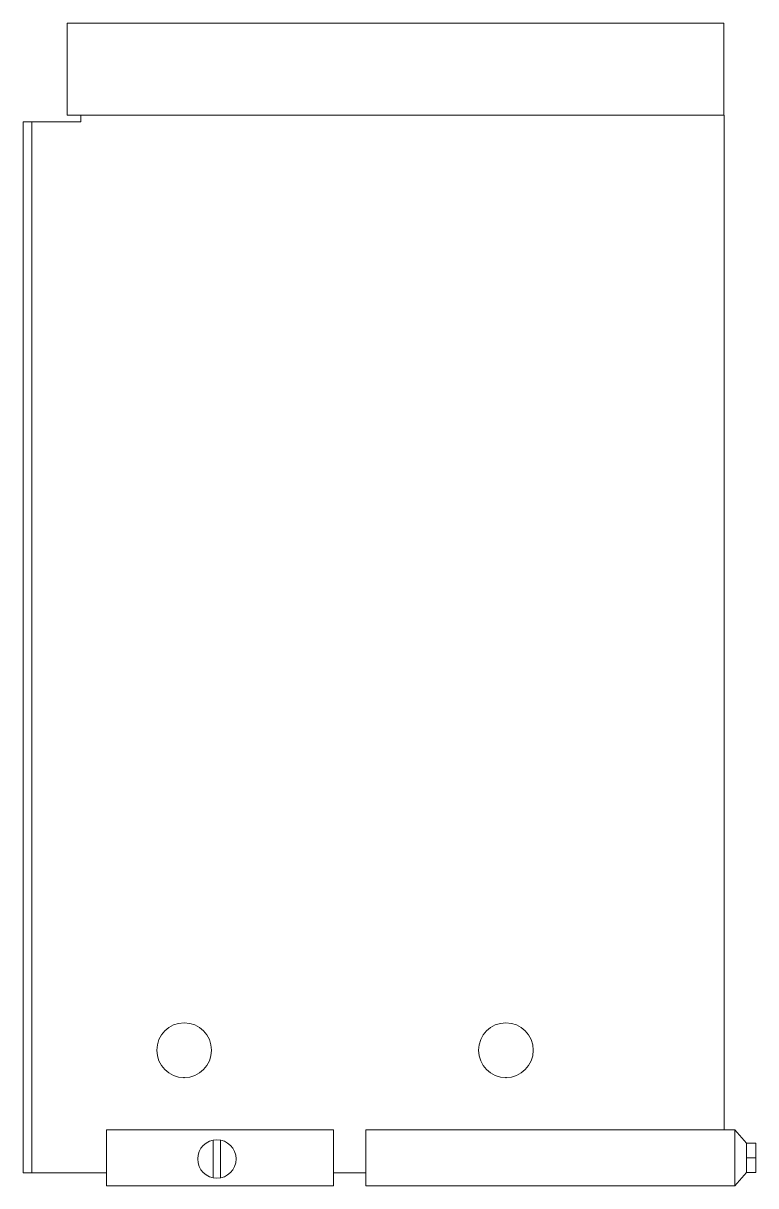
# Model space of a CAD drawing. Header units: inches. Extents: x 0 to 316, y -1 to 150.
# Drawn here: x 309.69 to 316.38, y 67.13 to 77.75 of the extents above; entities that cross this region are included whole.
import ezdxf

# ---------------------------------------------------------------- set-up
doc = ezdxf.new("R2010")
doc.units = ezdxf.units.IN
doc.header["$MEASUREMENT"] = 0
doc.layers.add('CONTINUOUS1', color=7, linetype='Continuous', lineweight=20)

# ---------------------------------------------------------------- blocks, each defined once
blk = doc.blocks.new('M_PFN_2')
at = {"color": 0, "linetype": 'ByBlock'}
blk.add_point((0, 0), dxfattribs=at)

msp = doc.modelspace()

# ---------------------------------------------------------------- linework, layer by layer
at = {"layer": 'CONTINUOUS1', "flags": 128}
for points in [[(310.08898, 77.75), (316.08898, 77.75), (316.08898, 76.91045), (310.08898, 76.91045)], [(309.76794, 67.25), (309.68898, 67.25), (309.68898, 76.85045), (309.76794, 76.85045)], [(310.44957, 67.64168), (312.52441, 67.64168), (312.52441, 67.13183), (310.44957, 67.13183)], [(312.81872, 67.64168), (316.18898, 67.64168), (316.18898, 67.13183), (312.81872, 67.13183)], [(316.29666, 67.38675), (316.381, 67.38675), (316.381, 67.51974), (316.29666, 67.51974)], [(316.29666, 67.38675), (316.381, 67.38675), (316.381, 67.25376), (316.29666, 67.25376)]]:
    msp.add_lwpolyline(points, close=True, dxfattribs=at)
msp.add_lwpolyline([(316.09368, 67.64168), (316.09368, 76.91045), (310.21374, 76.91045), (310.21374, 76.85045), (309.68898, 76.85045), (309.68898, 67.25), (310.44957, 67.25)], dxfattribs=at)
at = {"layer": 'CONTINUOUS1'}
for points in [[(316.18898, 67.64168), (316.29666, 67.51974)], [(311.42428, 67.5485), (311.42428, 67.20384)], [(311.49041, 67.5488), (311.49041, 67.20355)], [(312.52441, 67.25), (312.81872, 67.25)], [(316.18898, 67.13183), (316.29666, 67.25376)]]:
    msp.add_lwpolyline(points, dxfattribs=at)
for centre, radius in [((311.15898, 68.37), 0.25), ((314.09898, 68.37), 0.25), ((311.45811, 67.37617), 0.17562)]:
    msp.add_circle(centre, radius, dxfattribs=at)

# ---------------------------------------------------------------- block references
at = {"layer": 'CONTINUOUS1', "xscale": 4, "yscale": 4, "zscale": 4}
msp.add_blockref('M_PFN_2', (316.08898, 77.75), dxfattribs=at)
for p, rotation in [((316.08898, 77.75), 90.00000000000594), ((311.15898, 68.12), 269.999999999994), ((314.09898, 68.12), 269.999999999994), ((309.68898, 67.25), 269.999999999994), ((309.68898, 67.25), 269.999999999994), ((309.68898, 67.25), 269.999999999994), ((316.18898, 67.13183), 269.999999999994)]:
    msp.add_blockref('M_PFN_2', p, dxfattribs=dict(at, rotation=rotation))

doc.saveas('drawing.dxf')
